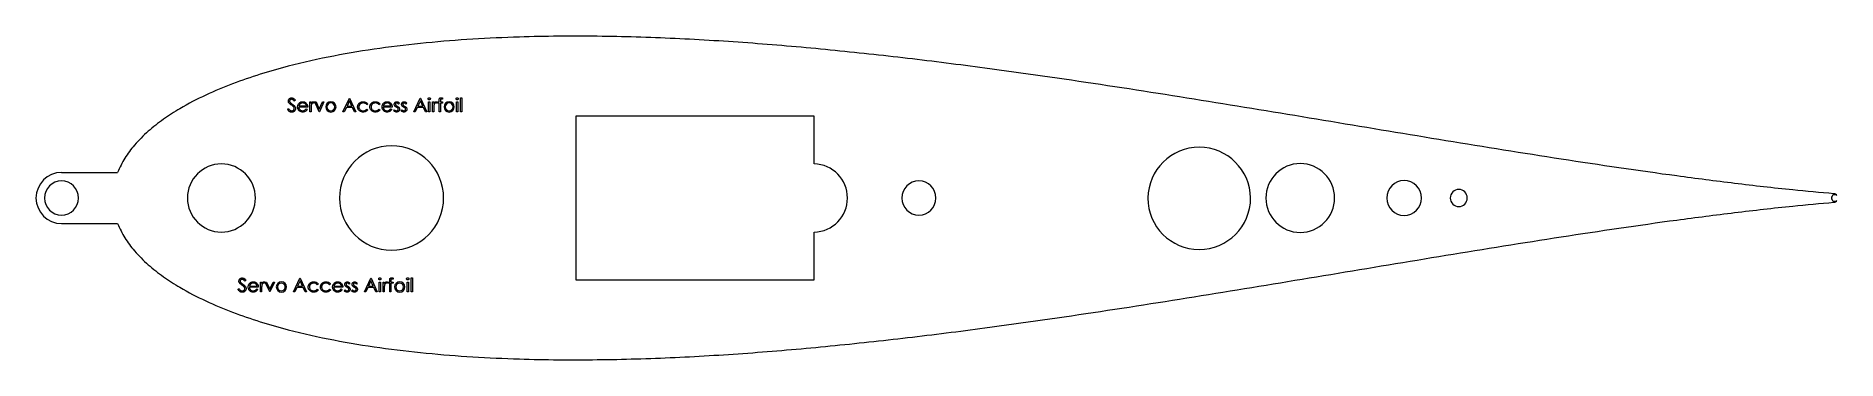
# Model space of a CAD drawing. Header units: inches. Extents: x 2.51 to 9.12, y 4.47 to 5.66.
import ezdxf

# ---------------------------------------------------------------- set-up
doc = ezdxf.new("R2010")
doc.units = ezdxf.units.IN
doc.header["$MEASUREMENT"] = 0

msp = doc.modelspace()

# ---------------------------------------------------------------- linework, layer by layer
at = {"color": 1, "linetype": 'Continuous', "lineweight": 0}
for p, q in [((5.3645, 5.3689), (4.4895, 5.3689)), ((4.4895, 5.3689), (4.4895, 5.0689)), ((5.3645, 5.1939), (5.3645, 5.3689)), ((2.5995, 5.1627), (2.8054, 5.1627)), ((4.4895, 5.0689), (4.4895, 4.7689)), ((2.5995, 4.9752), (2.8054, 4.9752)), ((5.3645, 4.7689), (5.3645, 4.9439)), ((4.4895, 4.7689), (5.3645, 4.7689))]:
    msp.add_line(p, q, dxfattribs=at)
at = {"color": 5, "linetype": 'Continuous', "lineweight": 0, "flags": 128}
for points in [[(3.4297, 5.3948), (3.4339, 5.3974), (3.4339, 5.3974), (3.4351, 5.3954), (3.4363, 5.3937), (3.4376, 5.3923), (3.439, 5.3911), (3.4404, 5.3902), (3.4418, 5.3896), (3.4433, 5.3892), (3.4449, 5.389), (3.4449, 5.389), (3.4462, 5.3891), (3.4474, 5.3893), (3.4487, 5.3897), (3.4499, 5.3902), (3.451, 5.3908), (3.4519, 5.3916), (3.4528, 5.3924), (3.4534, 5.3933), (3.454, 5.3943), (3.4544, 5.3954), (3.4546, 5.3964), (3.4547, 5.3975), (3.4547, 5.3975), (3.4545, 5.3987), (3.4542, 5.4), (3.4536, 5.4012), (3.4529, 5.4024), (3.4529, 5.4024), (3.4522, 5.4033), (3.4514, 5.4042), (3.4504, 5.4051), (3.4494, 5.4061), (3.4482, 5.4071), (3.4469, 5.4081), (3.4454, 5.4092), (3.4438, 5.4104), (3.4438, 5.4104), (3.4423, 5.4115), (3.4409, 5.4126), (3.4396, 5.4135), (3.4385, 5.4144), (3.4376, 5.4153), (3.4368, 5.416), (3.4361, 5.4166), (3.4357, 5.4172), (3.4357, 5.4172), (3.435, 5.4181), (3.4344, 5.419), (3.4339, 5.4199), (3.4336, 5.4209), (3.4332, 5.4218), (3.433, 5.4228), (3.4329, 5.4238), (3.4329, 5.4248), (3.4329, 5.4248), (3.433, 5.4264), (3.4333, 5.4279), (3.4337, 5.4293), (3.4344, 5.4307), (3.4353, 5.432), (3.4364, 5.4331), (3.4376, 5.4341), (3.4389, 5.4349), (3.4404, 5.4356), (3.4419, 5.4361), (3.4435, 5.4364), (3.4452, 5.4365), (3.4452, 5.4365), (3.4469, 5.4364), (3.4487, 5.436), (3.4503, 5.4354), (3.4519, 5.4347), (3.4527, 5.4342), (3.4535, 5.4336), (3.4543, 5.4329), (3.4551, 5.4321), (3.4559, 5.4312), (3.4568, 5.4302), (3.4576, 5.4292), (3.4585, 5.428), (3.4585, 5.428), (3.4544, 5.4249), (3.4544, 5.4249), (3.4537, 5.4259), (3.453, 5.4267), (3.4523, 5.4275), (3.4516, 5.4282), (3.451, 5.4288), (3.4504, 5.4293), (3.4498, 5.4297), (3.4493, 5.4301), (3.4482, 5.4306), (3.4471, 5.431), (3.4459, 5.4313), (3.4447, 5.4313), (3.4447, 5.4313), (3.4431, 5.4312), (3.4417, 5.4309), (3.4405, 5.4303), (3.4394, 5.4295), (3.4385, 5.4285), (3.4379, 5.4275), (3.4375, 5.4263), (3.4373, 5.425), (3.4373, 5.425), (3.4374, 5.4242), (3.4375, 5.4234), (3.4377, 5.4226), (3.438, 5.4219), (3.4385, 5.4211), (3.439, 5.4203), (3.4398, 5.4194), (3.4406, 5.4185), (3.4406, 5.4185), (3.441, 5.4183), (3.4414, 5.4179), (3.4421, 5.4174), (3.4428, 5.4168), (3.4437, 5.4162), (3.4448, 5.4154), (3.446, 5.4145), (3.4474, 5.4136), (3.4474, 5.4136), (3.449, 5.4124), (3.4505, 5.4112), (3.4518, 5.4101), (3.4531, 5.409), (3.4541, 5.408), (3.4551, 5.4069), (3.4559, 5.4059), (3.4566, 5.405), (3.4577, 5.4031), (3.4585, 5.4012), (3.459, 5.3993), (3.4591, 5.3974), (3.4591, 5.3974), (3.4591, 5.3961), (3.4589, 5.3948), (3.4586, 5.3935), (3.4581, 5.3923), (3.4575, 5.3912), (3.4568, 5.39), (3.456, 5.389), (3.455, 5.3879), (3.4539, 5.387), (3.4528, 5.3862), (3.4516, 5.3855), (3.4504, 5.3849), (3.4491, 5.3845), (3.4477, 5.3842), (3.4463, 5.384), (3.4449, 5.3839), (3.4449, 5.3839), (3.4437, 5.3839), (3.4426, 5.3841), (3.4415, 5.3843), (3.4405, 5.3845), (3.4395, 5.3849), (3.4385, 5.3853), (3.4375, 5.3858), (3.4365, 5.3864), (3.4356, 5.3871), (3.4347, 5.3879), (3.4338, 5.3888), (3.4329, 5.3898), (3.4321, 5.3909), (3.4313, 5.3921), (3.4305, 5.3934), (3.4297, 5.3948)], [(3.6579, 5.4352), (3.6809, 5.3852), (3.6809, 5.3852), (3.6761, 5.3852), (3.6761, 5.3852), (3.6687, 5.4012), (3.6687, 5.4012), (3.646, 5.4012), (3.646, 5.4012), (3.6384, 5.3852), (3.6384, 5.3852), (3.6335, 5.3852), (3.6335, 5.3852), (3.6572, 5.4352), (3.6572, 5.4352), (3.6579, 5.4352)], [(3.6575, 5.4254), (3.6484, 5.4063), (3.6484, 5.4063), (3.6663, 5.4063), (3.6663, 5.4063), (3.6575, 5.4254)], [(3.9181, 5.4352), (3.9412, 5.3852), (3.9412, 5.3852), (3.9363, 5.3852), (3.9363, 5.3852), (3.9289, 5.4012), (3.9289, 5.4012), (3.9063, 5.4012), (3.9063, 5.4012), (3.8987, 5.3852), (3.8987, 5.3852), (3.8938, 5.3852), (3.8938, 5.3852), (3.9175, 5.4352), (3.9175, 5.4352), (3.9181, 5.4352)], [(3.9177, 5.4254), (3.9087, 5.4063), (3.9087, 5.4063), (3.9266, 5.4063), (3.9266, 5.4063), (3.9177, 5.4254)], [(3.9505, 5.4371), (3.9513, 5.437), (3.9521, 5.4368), (3.9528, 5.4365), (3.9534, 5.436), (3.954, 5.4354), (3.9543, 5.4347), (3.9546, 5.434), (3.9547, 5.4332), (3.9547, 5.4332), (3.9546, 5.4325), (3.9543, 5.4318), (3.954, 5.4311), (3.9534, 5.4305), (3.9528, 5.4301), (3.9521, 5.4297), (3.9513, 5.4295), (3.9505, 5.4294), (3.9505, 5.4294), (3.9496, 5.4295), (3.9489, 5.4297), (3.9482, 5.4301), (3.9475, 5.4305), (3.947, 5.4311), (3.9466, 5.4318), (3.9464, 5.4325), (3.9463, 5.4332), (3.9463, 5.4332), (3.9464, 5.434), (3.9466, 5.4347), (3.947, 5.4354), (3.9475, 5.436), (3.9482, 5.4365), (3.9489, 5.4368), (3.9496, 5.437), (3.9505, 5.4371)], [(3.9995, 5.4362), (3.9995, 5.4315), (3.9995, 5.4315), (3.9982, 5.432), (3.9971, 5.4323), (3.996, 5.4325), (3.995, 5.4326), (3.995, 5.4326), (3.9943, 5.4326), (3.9937, 5.4325), (3.9931, 5.4323), (3.9926, 5.432), (3.9922, 5.4317), (3.9919, 5.4314), (3.9916, 5.4311), (3.9915, 5.4307), (3.9914, 5.4305), (3.9914, 5.4302), (3.9913, 5.4298), (3.9913, 5.4294), (3.9913, 5.4288), (3.9912, 5.4282), (3.9912, 5.4276), (3.9912, 5.4268), (3.9912, 5.4268), (3.9912, 5.4217), (3.9912, 5.4217), (3.9989, 5.4217), (3.9989, 5.4217), (3.9989, 5.4172), (3.9989, 5.4172), (3.9912, 5.4172), (3.9912, 5.4172), (3.9912, 5.3852), (3.9912, 5.3852), (3.9867, 5.3852), (3.9867, 5.3852), (3.9867, 5.4172), (3.9867, 5.4172), (3.9816, 5.4172), (3.9816, 5.4172), (3.9816, 5.4217), (3.9816, 5.4217), (3.9867, 5.4217), (3.9867, 5.4217), (3.9867, 5.4276), (3.9867, 5.4276), (3.9867, 5.4285), (3.9868, 5.4294), (3.9868, 5.4302), (3.9869, 5.431), (3.987, 5.4317), (3.9871, 5.4323), (3.9873, 5.4328), (3.9874, 5.4333), (3.9878, 5.4341), (3.9884, 5.4348), (3.9891, 5.4355), (3.9899, 5.4361), (3.9908, 5.4365), (3.9918, 5.4368), (3.9929, 5.437), (3.9941, 5.4371), (3.9941, 5.4371), (3.9953, 5.437), (3.9966, 5.4369), (3.998, 5.4366), (3.9995, 5.4362)], [(4.053, 5.4371), (4.0539, 5.437), (4.0546, 5.4368), (4.0553, 5.4365), (4.056, 5.436), (4.0565, 5.4354), (4.0569, 5.4347), (4.0571, 5.434), (4.0572, 5.4332), (4.0572, 5.4332), (4.0571, 5.4325), (4.0569, 5.4318), (4.0565, 5.4311), (4.056, 5.4305), (4.0553, 5.4301), (4.0546, 5.4297), (4.0539, 5.4295), (4.053, 5.4294), (4.053, 5.4294), (4.0522, 5.4295), (4.0515, 5.4297), (4.0507, 5.4301), (4.0501, 5.4305), (4.0496, 5.4311), (4.0492, 5.4318), (4.049, 5.4325), (4.0489, 5.4332), (4.0489, 5.4332), (4.049, 5.434), (4.0492, 5.4347), (4.0496, 5.4354), (4.0501, 5.436), (4.0507, 5.4365), (4.0515, 5.4368), (4.0522, 5.437), (4.053, 5.4371)], [(4.0656, 5.4365), (4.07, 5.4365), (4.07, 5.4365), (4.07, 5.3852), (4.07, 5.3852), (4.0656, 5.3852), (4.0656, 5.3852), (4.0656, 5.4365)], [(3.4981, 5.3967), (3.5021, 5.3946), (3.5021, 5.3946), (3.5011, 5.393), (3.5001, 5.3915), (3.4989, 5.3901), (3.4977, 5.3889), (3.4965, 5.3879), (3.4951, 5.3871), (3.4937, 5.3863), (3.4922, 5.3857), (3.4906, 5.3852), (3.4889, 5.3848), (3.4871, 5.3846), (3.4852, 5.3845), (3.4852, 5.3845), (3.4831, 5.3846), (3.4811, 5.3849), (3.4793, 5.3854), (3.4775, 5.386), (3.4759, 5.3868), (3.4744, 5.3878), (3.473, 5.389), (3.4717, 5.3903), (3.4706, 5.3918), (3.4696, 5.3933), (3.4687, 5.3948), (3.4681, 5.3965), (3.4675, 5.3981), (3.4671, 5.3998), (3.4669, 5.4016), (3.4668, 5.4034), (3.4668, 5.4034), (3.4669, 5.405), (3.4671, 5.4067), (3.4674, 5.4083), (3.4679, 5.4098), (3.4685, 5.4113), (3.4692, 5.4128), (3.4701, 5.4142), (3.471, 5.4156), (3.471, 5.4156), (3.4724, 5.4171), (3.4739, 5.4185), (3.4755, 5.4197), (3.4773, 5.4207), (3.4791, 5.4214), (3.4811, 5.4219), (3.4831, 5.4223), (3.4853, 5.4224), (3.4853, 5.4224), (3.4876, 5.4223), (3.4897, 5.4219), (3.4917, 5.4214), (3.4936, 5.4206), (3.4954, 5.4196), (3.4971, 5.4183), (3.4986, 5.4169), (3.5, 5.4152), (3.5, 5.4152), (3.501, 5.4139), (3.5017, 5.4125), (3.5024, 5.411), (3.503, 5.4095), (3.5034, 5.4078), (3.5037, 5.4061), (3.5039, 5.4044), (3.504, 5.4025), (3.504, 5.4025), (3.4713, 5.4025), (3.4713, 5.4025), (3.4714, 5.401), (3.4716, 5.3997), (3.4719, 5.3984), (3.4724, 5.3971), (3.4729, 5.3959), (3.4736, 5.3948), (3.4744, 5.3938), (3.4752, 5.3928), (3.4762, 5.3919), (3.4773, 5.3912), (3.4784, 5.3905), (3.4795, 5.39), (3.4807, 5.3896), (3.482, 5.3893), (3.4833, 5.3891), (3.4847, 5.389), (3.4847, 5.389), (3.486, 5.3891), (3.4873, 5.3892), (3.4886, 5.3895), (3.4899, 5.3899), (3.4911, 5.3903), (3.4923, 5.3909), (3.4933, 5.3915), (3.4942, 5.3922), (3.4951, 5.393), (3.4961, 5.394), (3.4971, 5.3952), (3.4981, 5.3967)], [(3.4995, 5.407), (3.499, 5.4088), (3.4983, 5.4103), (3.4976, 5.4117), (3.4967, 5.4129), (3.4957, 5.414), (3.4946, 5.4149), (3.4933, 5.4158), (3.4919, 5.4165), (3.4904, 5.4171), (3.4888, 5.4175), (3.4872, 5.4178), (3.4856, 5.4179), (3.4856, 5.4179), (3.4842, 5.4178), (3.4829, 5.4177), (3.4817, 5.4174), (3.4805, 5.417), (3.4793, 5.4165), (3.4782, 5.416), (3.4771, 5.4153), (3.4761, 5.4145), (3.4761, 5.4145), (3.4754, 5.4138), (3.4748, 5.413), (3.4742, 5.4122), (3.4736, 5.4113), (3.4731, 5.4104), (3.4726, 5.4093), (3.4722, 5.4082), (3.4718, 5.407), (3.4718, 5.407), (3.4995, 5.407)], [(3.5117, 5.4217), (3.5162, 5.4217), (3.5162, 5.4217), (3.5162, 5.4163), (3.5162, 5.4163), (3.5172, 5.4178), (3.5183, 5.4191), (3.5193, 5.4201), (3.5204, 5.4209), (3.5216, 5.4216), (3.5227, 5.422), (3.5239, 5.4223), (3.5251, 5.4224), (3.5251, 5.4224), (3.526, 5.4223), (3.527, 5.4221), (3.528, 5.4217), (3.529, 5.4211), (3.529, 5.4211), (3.5265, 5.4172), (3.5265, 5.4172), (3.5259, 5.4175), (3.5253, 5.4177), (3.5247, 5.4178), (3.5243, 5.4179), (3.5243, 5.4179), (3.5232, 5.4178), (3.5221, 5.4174), (3.5211, 5.4168), (3.5201, 5.416), (3.5196, 5.4154), (3.5191, 5.4149), (3.5187, 5.4142), (3.5183, 5.4135), (3.5179, 5.4127), (3.5176, 5.4119), (3.5173, 5.411), (3.517, 5.41), (3.517, 5.41), (3.5168, 5.4091), (3.5166, 5.4081), (3.5165, 5.4068), (3.5164, 5.4053), (3.5163, 5.4037), (3.5162, 5.4018), (3.5162, 5.3997), (3.5162, 5.3975), (3.5162, 5.3975), (3.5162, 5.3852), (3.5162, 5.3852), (3.5117, 5.3852), (3.5117, 5.3852), (3.5117, 5.4217)], [(3.5297, 5.4217), (3.5345, 5.4217), (3.5345, 5.4217), (3.5466, 5.3951), (3.5466, 5.3951), (3.5588, 5.4217), (3.5588, 5.4217), (3.5636, 5.4217), (3.5636, 5.4217), (3.547, 5.3852), (3.547, 5.3852), (3.5463, 5.3852), (3.5463, 5.3852), (3.5297, 5.4217)], [(3.7245, 5.4138), (3.7208, 5.4115), (3.7208, 5.4115), (3.7195, 5.413), (3.7181, 5.4143), (3.7166, 5.4154), (3.715, 5.4163), (3.7133, 5.417), (3.7115, 5.4175), (3.7095, 5.4178), (3.7075, 5.4179), (3.7075, 5.4179), (3.7058, 5.4178), (3.7042, 5.4176), (3.7027, 5.4173), (3.7013, 5.4168), (3.6999, 5.4162), (3.6987, 5.4155), (3.6974, 5.4147), (3.6963, 5.4137), (3.6952, 5.4126), (3.6943, 5.4115), (3.6936, 5.4103), (3.6929, 5.4091), (3.6925, 5.4078), (3.6921, 5.4064), (3.6919, 5.405), (3.6918, 5.4036), (3.6918, 5.4036), (3.692, 5.4016), (3.6923, 5.3998), (3.693, 5.398), (3.6939, 5.3962), (3.695, 5.3946), (3.6963, 5.3932), (3.6978, 5.392), (3.6995, 5.3909), (3.7013, 5.3901), (3.7033, 5.3895), (3.7053, 5.3892), (3.7075, 5.389), (3.7075, 5.389), (3.7095, 5.3891), (3.7114, 5.3894), (3.7132, 5.3899), (3.7149, 5.3906), (3.7165, 5.3915), (3.718, 5.3926), (3.7194, 5.3939), (3.7208, 5.3954), (3.7208, 5.3954), (3.7245, 5.393), (3.7245, 5.393), (3.7238, 5.392), (3.7231, 5.3911), (3.7223, 5.3902), (3.7214, 5.3894), (3.7205, 5.3887), (3.7196, 5.388), (3.7186, 5.3873), (3.7175, 5.3868), (3.7164, 5.3862), (3.7152, 5.3858), (3.714, 5.3854), (3.7128, 5.3851), (3.7115, 5.3849), (3.7102, 5.3847), (3.7088, 5.3846), (3.7074, 5.3845), (3.7074, 5.3845), (3.7053, 5.3846), (3.7033, 5.3849), (3.7013, 5.3853), (3.6995, 5.3859), (3.6978, 5.3867), (3.6961, 5.3876), (3.6945, 5.3887), (3.6931, 5.39), (3.6917, 5.3914), (3.6906, 5.3928), (3.6896, 5.3944), (3.6888, 5.396), (3.6881, 5.3977), (3.6877, 5.3994), (3.6874, 5.4012), (3.6873, 5.4032), (3.6873, 5.4032), (3.6874, 5.4044), (3.6875, 5.4057), (3.6877, 5.407), (3.688, 5.4082), (3.6884, 5.4094), (3.6888, 5.4106), (3.6894, 5.4117), (3.69, 5.4129), (3.6907, 5.4139), (3.6915, 5.415), (3.6923, 5.4159), (3.6932, 5.4168), (3.6941, 5.4177), (3.6951, 5.4185), (3.6962, 5.4192), (3.6974, 5.4198), (3.6985, 5.4204), (3.6998, 5.421), (3.701, 5.4214), (3.7023, 5.4217), (3.7036, 5.422), (3.705, 5.4222), (3.7064, 5.4223), (3.7078, 5.4224), (3.7078, 5.4224), (3.7096, 5.4223), (3.7114, 5.4221), (3.7131, 5.4217), (3.7148, 5.4213), (3.7164, 5.4207), (3.7179, 5.42), (3.7193, 5.4192), (3.7205, 5.4183), (3.7217, 5.4174), (3.7227, 5.4163), (3.7237, 5.4151), (3.7245, 5.4138)], [(3.7694, 5.4138), (3.7656, 5.4115), (3.7656, 5.4115), (3.7644, 5.413), (3.763, 5.4143), (3.7615, 5.4154), (3.7599, 5.4163), (3.7582, 5.417), (3.7563, 5.4175), (3.7544, 5.4178), (3.7523, 5.4179), (3.7523, 5.4179), (3.7507, 5.4178), (3.7491, 5.4176), (3.7476, 5.4173), (3.7462, 5.4168), (3.7448, 5.4162), (3.7435, 5.4155), (3.7423, 5.4147), (3.7412, 5.4137), (3.7401, 5.4126), (3.7392, 5.4115), (3.7384, 5.4103), (3.7378, 5.4091), (3.7373, 5.4078), (3.737, 5.4064), (3.7368, 5.405), (3.7367, 5.4036), (3.7367, 5.4036), (3.7368, 5.4016), (3.7372, 5.3998), (3.7379, 5.398), (3.7387, 5.3962), (3.7399, 5.3946), (3.7412, 5.3932), (3.7427, 5.392), (3.7444, 5.3909), (3.7462, 5.3901), (3.7482, 5.3895), (3.7502, 5.3892), (3.7524, 5.389), (3.7524, 5.389), (3.7544, 5.3891), (3.7562, 5.3894), (3.758, 5.3899), (3.7598, 5.3906), (3.7614, 5.3915), (3.7629, 5.3926), (3.7643, 5.3939), (3.7656, 5.3954), (3.7656, 5.3954), (3.7694, 5.393), (3.7694, 5.393), (3.7687, 5.392), (3.768, 5.3911), (3.7672, 5.3902), (3.7663, 5.3894), (3.7654, 5.3887), (3.7644, 5.388), (3.7634, 5.3873), (3.7624, 5.3868), (3.7612, 5.3862), (3.7601, 5.3858), (3.7589, 5.3854), (3.7576, 5.3851), (3.7564, 5.3849), (3.755, 5.3847), (3.7537, 5.3846), (3.7523, 5.3845), (3.7523, 5.3845), (3.7502, 5.3846), (3.7482, 5.3849), (3.7462, 5.3853), (3.7444, 5.3859), (3.7426, 5.3867), (3.741, 5.3876), (3.7394, 5.3887), (3.7379, 5.39), (3.7366, 5.3914), (3.7354, 5.3928), (3.7345, 5.3944), (3.7336, 5.396), (3.733, 5.3977), (3.7326, 5.3994), (3.7323, 5.4012), (3.7322, 5.4032), (3.7322, 5.4032), (3.7323, 5.4044), (3.7324, 5.4057), (3.7326, 5.407), (3.7329, 5.4082), (3.7333, 5.4094), (3.7337, 5.4106), (3.7343, 5.4117), (3.7349, 5.4129), (3.7356, 5.4139), (3.7363, 5.415), (3.7372, 5.4159), (3.7381, 5.4168), (3.739, 5.4177), (3.74, 5.4185), (3.7411, 5.4192), (3.7422, 5.4198), (3.7434, 5.4204), (3.7446, 5.421), (3.7459, 5.4214), (3.7472, 5.4217), (3.7485, 5.422), (3.7498, 5.4222), (3.7512, 5.4223), (3.7527, 5.4224), (3.7527, 5.4224), (3.7545, 5.4223), (3.7562, 5.4221), (3.758, 5.4217), (3.7597, 5.4213), (3.7613, 5.4207), (3.7628, 5.42), (3.7642, 5.4192), (3.7654, 5.4183), (3.7665, 5.4174), (3.7676, 5.4163), (3.7685, 5.4151), (3.7694, 5.4138)], [(3.8084, 5.3967), (3.8123, 5.3946), (3.8123, 5.3946), (3.8114, 5.393), (3.8103, 5.3915), (3.8092, 5.3901), (3.808, 5.3889), (3.8067, 5.3879), (3.8054, 5.3871), (3.8039, 5.3863), (3.8024, 5.3857), (3.8008, 5.3852), (3.7992, 5.3848), (3.7974, 5.3846), (3.7955, 5.3845), (3.7955, 5.3845), (3.7934, 5.3846), (3.7914, 5.3849), (3.7895, 5.3854), (3.7878, 5.386), (3.7861, 5.3868), (3.7846, 5.3878), (3.7832, 5.389), (3.782, 5.3903), (3.7808, 5.3918), (3.7798, 5.3933), (3.779, 5.3948), (3.7783, 5.3965), (3.7778, 5.3981), (3.7774, 5.3998), (3.7772, 5.4016), (3.7771, 5.4034), (3.7771, 5.4034), (3.7772, 5.405), (3.7773, 5.4067), (3.7777, 5.4083), (3.7781, 5.4098), (3.7787, 5.4113), (3.7795, 5.4128), (3.7803, 5.4142), (3.7813, 5.4156), (3.7813, 5.4156), (3.7827, 5.4171), (3.7842, 5.4185), (3.7858, 5.4197), (3.7875, 5.4207), (3.7894, 5.4214), (3.7913, 5.4219), (3.7934, 5.4223), (3.7956, 5.4224), (3.7956, 5.4224), (3.7978, 5.4223), (3.8, 5.4219), (3.802, 5.4214), (3.8039, 5.4206), (3.8056, 5.4196), (3.8073, 5.4183), (3.8089, 5.4169), (3.8103, 5.4152), (3.8103, 5.4152), (3.8112, 5.4139), (3.812, 5.4125), (3.8127, 5.411), (3.8132, 5.4095), (3.8137, 5.4078), (3.814, 5.4061), (3.8142, 5.4044), (3.8143, 5.4025), (3.8143, 5.4025), (3.7816, 5.4025), (3.7816, 5.4025), (3.7817, 5.401), (3.7819, 5.3997), (3.7822, 5.3984), (3.7826, 5.3971), (3.7832, 5.3959), (3.7838, 5.3948), (3.7846, 5.3938), (3.7855, 5.3928), (3.7865, 5.3919), (3.7875, 5.3912), (3.7886, 5.3905), (3.7898, 5.39), (3.791, 5.3896), (3.7922, 5.3893), (3.7935, 5.3891), (3.7949, 5.389), (3.7949, 5.389), (3.7962, 5.3891), (3.7976, 5.3892), (3.7989, 5.3895), (3.8001, 5.3899), (3.8014, 5.3903), (3.8025, 5.3909), (3.8035, 5.3915), (3.8045, 5.3922), (3.8054, 5.393), (3.8063, 5.394), (3.8073, 5.3952), (3.8084, 5.3967)], [(3.8098, 5.407), (3.8093, 5.4088), (3.8086, 5.4103), (3.8078, 5.4117), (3.807, 5.4129), (3.806, 5.414), (3.8049, 5.4149), (3.8036, 5.4158), (3.8021, 5.4165), (3.8006, 5.4171), (3.7991, 5.4175), (3.7975, 5.4178), (3.7958, 5.4179), (3.7958, 5.4179), (3.7945, 5.4178), (3.7932, 5.4177), (3.7919, 5.4174), (3.7907, 5.417), (3.7896, 5.4165), (3.7885, 5.416), (3.7874, 5.4153), (3.7864, 5.4145), (3.7864, 5.4145), (3.7857, 5.4138), (3.785, 5.413), (3.7844, 5.4122), (3.7839, 5.4113), (3.7833, 5.4104), (3.7829, 5.4093), (3.7824, 5.4082), (3.782, 5.407), (3.782, 5.407), (3.8098, 5.407)], [(3.8406, 5.4172), (3.8375, 5.414), (3.8375, 5.414), (3.8367, 5.4149), (3.8359, 5.4157), (3.8351, 5.4164), (3.8343, 5.4169), (3.8335, 5.4173), (3.8327, 5.4176), (3.832, 5.4178), (3.8312, 5.4179), (3.8312, 5.4179), (3.8303, 5.4178), (3.8294, 5.4175), (3.8286, 5.417), (3.8278, 5.4164), (3.8272, 5.4156), (3.8268, 5.4148), (3.8265, 5.4139), (3.8264, 5.413), (3.8264, 5.413), (3.8265, 5.4121), (3.8268, 5.4113), (3.8271, 5.4104), (3.8277, 5.4096), (3.8277, 5.4096), (3.828, 5.4092), (3.8285, 5.4088), (3.829, 5.4084), (3.8296, 5.4079), (3.8303, 5.4074), (3.8311, 5.4069), (3.832, 5.4064), (3.8329, 5.4059), (3.8329, 5.4059), (3.8341, 5.4052), (3.8351, 5.4046), (3.8361, 5.4039), (3.837, 5.4033), (3.8377, 5.4026), (3.8384, 5.402), (3.839, 5.4014), (3.8395, 5.4007), (3.8395, 5.4007), (3.8402, 5.3995), (3.8408, 5.3981), (3.8411, 5.3966), (3.8412, 5.3951), (3.8412, 5.3951), (3.8411, 5.394), (3.841, 5.393), (3.8408, 5.392), (3.8404, 5.391), (3.84, 5.3901), (3.8395, 5.3892), (3.8388, 5.3884), (3.8381, 5.3876), (3.8373, 5.3869), (3.8365, 5.3863), (3.8356, 5.3857), (3.8347, 5.3853), (3.8337, 5.385), (3.8327, 5.3847), (3.8316, 5.3846), (3.8305, 5.3845), (3.8305, 5.3845), (3.829, 5.3846), (3.8275, 5.3849), (3.8261, 5.3853), (3.8246, 5.3859), (3.8233, 5.3866), (3.8221, 5.3874), (3.821, 5.3884), (3.82, 5.3895), (3.82, 5.3895), (3.823, 5.3929), (3.823, 5.3929), (3.8239, 5.392), (3.8247, 5.3912), (3.8256, 5.3905), (3.8265, 5.39), (3.8274, 5.3896), (3.8284, 5.3893), (3.8293, 5.3891), (3.8303, 5.389), (3.8303, 5.389), (3.8315, 5.3891), (3.8327, 5.3895), (3.8338, 5.39), (3.8348, 5.3908), (3.8356, 5.3917), (3.8362, 5.3927), (3.8366, 5.3938), (3.8367, 5.3949), (3.8367, 5.3949), (3.8366, 5.3959), (3.8364, 5.3968), (3.836, 5.3976), (3.8355, 5.3984), (3.8355, 5.3984), (3.8351, 5.3988), (3.8347, 5.3992), (3.8341, 5.3996), (3.8335, 5.4001), (3.8327, 5.4006), (3.8319, 5.4011), (3.831, 5.4016), (3.8299, 5.4022), (3.8299, 5.4022), (3.8288, 5.4028), (3.8278, 5.4034), (3.8269, 5.4041), (3.826, 5.4047), (3.8253, 5.4053), (3.8247, 5.4059), (3.8241, 5.4065), (3.8236, 5.4071), (3.8236, 5.4071), (3.8229, 5.4084), (3.8224, 5.4098), (3.8221, 5.4112), (3.822, 5.4128), (3.822, 5.4128), (3.822, 5.4138), (3.8221, 5.4148), (3.8223, 5.4157), (3.8226, 5.4166), (3.823, 5.4174), (3.8234, 5.4182), (3.824, 5.4189), (3.8246, 5.4196), (3.8253, 5.4203), (3.826, 5.4208), (3.8267, 5.4213), (3.8275, 5.4217), (3.8284, 5.422), (3.8293, 5.4222), (3.8302, 5.4223), (3.8312, 5.4224), (3.8312, 5.4224), (3.8324, 5.4223), (3.8335, 5.422), (3.8347, 5.4216), (3.8359, 5.4211), (3.837, 5.4203), (3.8382, 5.4194), (3.8394, 5.4184), (3.8406, 5.4172)], [(3.8675, 5.4172), (3.8644, 5.414), (3.8644, 5.414), (3.8636, 5.4149), (3.8628, 5.4157), (3.862, 5.4164), (3.8612, 5.4169), (3.8605, 5.4173), (3.8597, 5.4176), (3.8589, 5.4178), (3.8581, 5.4179), (3.8581, 5.4179), (3.8572, 5.4178), (3.8563, 5.4175), (3.8555, 5.417), (3.8548, 5.4164), (3.8542, 5.4156), (3.8537, 5.4148), (3.8535, 5.4139), (3.8534, 5.413), (3.8534, 5.413), (3.8535, 5.4121), (3.8537, 5.4113), (3.8541, 5.4104), (3.8546, 5.4096), (3.8546, 5.4096), (3.855, 5.4092), (3.8554, 5.4088), (3.8559, 5.4084), (3.8565, 5.4079), (3.8572, 5.4074), (3.858, 5.4069), (3.8589, 5.4064), (3.8598, 5.4059), (3.8598, 5.4059), (3.861, 5.4052), (3.8621, 5.4046), (3.863, 5.4039), (3.8639, 5.4033), (3.8647, 5.4026), (3.8654, 5.402), (3.8659, 5.4014), (3.8664, 5.4007), (3.8664, 5.4007), (3.8672, 5.3995), (3.8677, 5.3981), (3.868, 5.3966), (3.8681, 5.3951), (3.8681, 5.3951), (3.8681, 5.394), (3.8679, 5.393), (3.8677, 5.392), (3.8674, 5.391), (3.8669, 5.3901), (3.8664, 5.3892), (3.8658, 5.3884), (3.865, 5.3876), (3.8643, 5.3869), (3.8634, 5.3863), (3.8625, 5.3857), (3.8616, 5.3853), (3.8606, 5.385), (3.8596, 5.3847), (3.8585, 5.3846), (3.8574, 5.3845), (3.8574, 5.3845), (3.8559, 5.3846), (3.8544, 5.3849), (3.853, 5.3853), (3.8516, 5.3859), (3.8502, 5.3866), (3.849, 5.3874), (3.8479, 5.3884), (3.847, 5.3895), (3.847, 5.3895), (3.8499, 5.3929), (3.8499, 5.3929), (3.8508, 5.392), (3.8517, 5.3912), (3.8526, 5.3905), (3.8535, 5.39), (3.8544, 5.3896), (3.8553, 5.3893), (3.8562, 5.3891), (3.8572, 5.389), (3.8572, 5.389), (3.8585, 5.3891), (3.8597, 5.3895), (3.8608, 5.39), (3.8617, 5.3908), (3.8626, 5.3917), (3.8632, 5.3927), (3.8635, 5.3938), (3.8636, 5.3949), (3.8636, 5.3949), (3.8635, 5.3959), (3.8633, 5.3968), (3.8629, 5.3976), (3.8624, 5.3984), (3.8624, 5.3984), (3.862, 5.3988), (3.8616, 5.3992), (3.861, 5.3996), (3.8604, 5.4001), (3.8597, 5.4006), (3.8588, 5.4011), (3.8579, 5.4016), (3.8569, 5.4022), (3.8569, 5.4022), (3.8557, 5.4028), (3.8547, 5.4034), (3.8538, 5.4041), (3.853, 5.4047), (3.8522, 5.4053), (3.8516, 5.4059), (3.851, 5.4065), (3.8506, 5.4071), (3.8506, 5.4071), (3.8498, 5.4084), (3.8493, 5.4098), (3.849, 5.4112), (3.8489, 5.4128), (3.8489, 5.4128), (3.8489, 5.4138), (3.849, 5.4148), (3.8493, 5.4157), (3.8495, 5.4166), (3.8499, 5.4174), (3.8504, 5.4182), (3.8509, 5.4189), (3.8515, 5.4196), (3.8522, 5.4203), (3.8529, 5.4208), (3.8537, 5.4213), (3.8545, 5.4217), (3.8553, 5.422), (3.8562, 5.4222), (3.8571, 5.4223), (3.8581, 5.4224), (3.8581, 5.4224), (3.8593, 5.4223), (3.8604, 5.422), (3.8616, 5.4216), (3.8628, 5.4211), (3.8639, 5.4203), (3.8651, 5.4194), (3.8663, 5.4184), (3.8675, 5.4172)], [(3.9482, 5.4217), (3.9527, 5.4217), (3.9527, 5.4217), (3.9527, 5.3852), (3.9527, 5.3852), (3.9482, 5.3852), (3.9482, 5.3852), (3.9482, 5.4217)], [(3.9623, 5.4217), (3.9668, 5.4217), (3.9668, 5.4217), (3.9668, 5.4163), (3.9668, 5.4163), (3.9679, 5.4178), (3.9689, 5.4191), (3.97, 5.4201), (3.9711, 5.4209), (3.9722, 5.4216), (3.9734, 5.422), (3.9745, 5.4223), (3.9757, 5.4224), (3.9757, 5.4224), (3.9767, 5.4223), (3.9776, 5.4221), (3.9786, 5.4217), (3.9797, 5.4211), (3.9797, 5.4211), (3.9772, 5.4172), (3.9772, 5.4172), (3.9765, 5.4175), (3.9759, 5.4177), (3.9754, 5.4178), (3.9749, 5.4179), (3.9749, 5.4179), (3.9738, 5.4178), (3.9728, 5.4174), (3.9717, 5.4168), (3.9707, 5.416), (3.9702, 5.4154), (3.9698, 5.4149), (3.9693, 5.4142), (3.9689, 5.4135), (3.9686, 5.4127), (3.9682, 5.4119), (3.9679, 5.411), (3.9676, 5.41), (3.9676, 5.41), (3.9674, 5.4091), (3.9673, 5.4081), (3.9671, 5.4068), (3.967, 5.4053), (3.9669, 5.4037), (3.9669, 5.4018), (3.9668, 5.3997), (3.9668, 5.3975), (3.9668, 5.3975), (3.9668, 5.3852), (3.9668, 5.3852), (3.9623, 5.3852), (3.9623, 5.3852), (3.9623, 5.4217)], [(4.0508, 5.4217), (4.0553, 5.4217), (4.0553, 5.4217), (4.0553, 5.3852), (4.0553, 5.3852), (4.0508, 5.3852), (4.0508, 5.3852), (4.0508, 5.4217)], [(3.248, 4.7336), (3.2523, 4.7362), (3.2523, 4.7362), (3.2535, 4.7342), (3.2547, 4.7325), (3.256, 4.7311), (3.2574, 4.7299), (3.2588, 4.729), (3.2602, 4.7283), (3.2617, 4.7279), (3.2632, 4.7278), (3.2632, 4.7278), (3.2645, 4.7279), (3.2658, 4.7281), (3.2671, 4.7285), (3.2682, 4.729), (3.2693, 4.7296), (3.2703, 4.7304), (3.2711, 4.7312), (3.2718, 4.7321), (3.2723, 4.7331), (3.2727, 4.7341), (3.273, 4.7352), (3.273, 4.7363), (3.273, 4.7363), (3.2729, 4.7375), (3.2726, 4.7388), (3.272, 4.74), (3.2712, 4.7412), (3.2712, 4.7412), (3.2706, 4.7421), (3.2698, 4.7429), (3.2688, 4.7439), (3.2678, 4.7449), (3.2666, 4.7459), (3.2652, 4.7469), (3.2638, 4.748), (3.2622, 4.7492), (3.2622, 4.7492), (3.2607, 4.7503), (3.2592, 4.7514), (3.258, 4.7523), (3.2569, 4.7532), (3.2559, 4.754), (3.2551, 4.7548), (3.2545, 4.7554), (3.254, 4.756), (3.254, 4.756), (3.2534, 4.7569), (3.2528, 4.7578), (3.2523, 4.7587), (3.2519, 4.7596), (3.2516, 4.7606), (3.2514, 4.7616), (3.2513, 4.7626), (3.2512, 4.7636), (3.2512, 4.7636), (3.2513, 4.7652), (3.2516, 4.7667), (3.2521, 4.7681), (3.2528, 4.7695), (3.2537, 4.7708), (3.2547, 4.7719), (3.2559, 4.7729), (3.2573, 4.7737), (3.2588, 4.7744), (3.2603, 4.7749), (3.2619, 4.7752), (3.2636, 4.7753), (3.2636, 4.7753), (3.2653, 4.7751), (3.267, 4.7748), (3.2687, 4.7742), (3.2703, 4.7734), (3.2711, 4.7729), (3.2718, 4.7723), (3.2727, 4.7717), (3.2735, 4.7709), (3.2743, 4.77), (3.2752, 4.769), (3.276, 4.768), (3.2769, 4.7668), (3.2769, 4.7668), (3.2728, 4.7637), (3.2728, 4.7637), (3.2721, 4.7647), (3.2714, 4.7655), (3.2707, 4.7663), (3.27, 4.767), (3.2694, 4.7676), (3.2688, 4.7681), (3.2682, 4.7685), (3.2677, 4.7689), (3.2666, 4.7694), (3.2655, 4.7698), (3.2643, 4.77), (3.2631, 4.7701), (3.2631, 4.7701), (3.2615, 4.77), (3.2601, 4.7697), (3.2589, 4.7691), (3.2578, 4.7683), (3.2569, 4.7673), (3.2562, 4.7663), (3.2559, 4.7651), (3.2557, 4.7638), (3.2557, 4.7638), (3.2558, 4.763), (3.2559, 4.7622), (3.2561, 4.7614), (3.2564, 4.7607), (3.2569, 4.7599), (3.2574, 4.7591), (3.2581, 4.7582), (3.259, 4.7573), (3.259, 4.7573), (3.2593, 4.757), (3.2598, 4.7567), (3.2604, 4.7562), (3.2612, 4.7556), (3.2621, 4.7549), (3.2632, 4.7542), (3.2644, 4.7533), (3.2657, 4.7524), (3.2657, 4.7524), (3.2674, 4.7512), (3.2689, 4.75), (3.2702, 4.7489), (3.2714, 4.7478), (3.2725, 4.7467), (3.2735, 4.7457), (3.2743, 4.7447), (3.275, 4.7438), (3.2761, 4.7419), (3.2769, 4.74), (3.2774, 4.7381), (3.2775, 4.7362), (3.2775, 4.7362), (3.2775, 4.7349), (3.2773, 4.7336), (3.2769, 4.7323), (3.2765, 4.7311), (3.2759, 4.7299), (3.2752, 4.7288), (3.2743, 4.7277), (3.2734, 4.7267), (3.2723, 4.7258), (3.2712, 4.725), (3.27, 4.7243), (3.2687, 4.7237), (3.2675, 4.7233), (3.2661, 4.7229), (3.2647, 4.7227), (3.2632, 4.7227), (3.2632, 4.7227), (3.2621, 4.7227), (3.261, 4.7228), (3.2599, 4.723), (3.2589, 4.7233), (3.2578, 4.7237), (3.2568, 4.7241), (3.2559, 4.7246), (3.2549, 4.7252), (3.254, 4.7259), (3.2531, 4.7267), (3.2522, 4.7276), (3.2513, 4.7286), (3.2505, 4.7297), (3.2496, 4.7309), (3.2488, 4.7322), (3.248, 4.7336)], [(3.4762, 4.774), (3.4993, 4.724), (3.4993, 4.724), (3.4944, 4.724), (3.4944, 4.724), (3.487, 4.74), (3.487, 4.74), (3.4644, 4.74), (3.4644, 4.74), (3.4568, 4.724), (3.4568, 4.724), (3.4519, 4.724), (3.4519, 4.724), (3.4756, 4.774), (3.4756, 4.774), (3.4762, 4.774)], [(3.4759, 4.7642), (3.4668, 4.7451), (3.4668, 4.7451), (3.4847, 4.7451), (3.4847, 4.7451), (3.4759, 4.7642)], [(3.7365, 4.774), (3.7596, 4.724), (3.7596, 4.724), (3.7547, 4.724), (3.7547, 4.724), (3.7473, 4.74), (3.7473, 4.74), (3.7246, 4.74), (3.7246, 4.74), (3.717, 4.724), (3.717, 4.724), (3.7121, 4.724), (3.7121, 4.724), (3.7359, 4.774), (3.7359, 4.774), (3.7365, 4.774)], [(3.7361, 4.7642), (3.7271, 4.7451), (3.7271, 4.7451), (3.7449, 4.7451), (3.7449, 4.7451), (3.7361, 4.7642)], [(3.7688, 4.7759), (3.7697, 4.7758), (3.7704, 4.7756), (3.7712, 4.7753), (3.7718, 4.7748), (3.7723, 4.7742), (3.7727, 4.7735), (3.773, 4.7728), (3.773, 4.772), (3.773, 4.772), (3.773, 4.7713), (3.7727, 4.7706), (3.7723, 4.7699), (3.7718, 4.7693), (3.7712, 4.7688), (3.7704, 4.7685), (3.7697, 4.7683), (3.7688, 4.7682), (3.7688, 4.7682), (3.768, 4.7683), (3.7673, 4.7685), (3.7666, 4.7688), (3.7659, 4.7693), (3.7654, 4.7699), (3.765, 4.7706), (3.7648, 4.7713), (3.7647, 4.772), (3.7647, 4.772), (3.7648, 4.7728), (3.765, 4.7735), (3.7654, 4.7742), (3.7659, 4.7748), (3.7666, 4.7753), (3.7673, 4.7756), (3.768, 4.7758), (3.7688, 4.7759)], [(3.8179, 4.775), (3.8179, 4.7703), (3.8179, 4.7703), (3.8166, 4.7708), (3.8154, 4.7711), (3.8143, 4.7713), (3.8134, 4.7714), (3.8134, 4.7714), (3.8127, 4.7714), (3.8121, 4.7713), (3.8115, 4.7711), (3.811, 4.7708), (3.8106, 4.7705), (3.8103, 4.7702), (3.81, 4.7699), (3.8098, 4.7695), (3.8098, 4.7693), (3.8097, 4.769), (3.8097, 4.7686), (3.8097, 4.7682), (3.8096, 4.7676), (3.8096, 4.767), (3.8096, 4.7663), (3.8096, 4.7656), (3.8096, 4.7656), (3.8096, 4.7605), (3.8096, 4.7605), (3.8173, 4.7605), (3.8173, 4.7605), (3.8173, 4.756), (3.8173, 4.756), (3.8096, 4.756), (3.8096, 4.756), (3.8096, 4.724), (3.8096, 4.724), (3.8051, 4.724), (3.8051, 4.724), (3.8051, 4.756), (3.8051, 4.756), (3.8, 4.756), (3.8, 4.756), (3.8, 4.7605), (3.8, 4.7605), (3.8051, 4.7605), (3.8051, 4.7605), (3.8051, 4.7663), (3.8051, 4.7663), (3.8051, 4.7673), (3.8051, 4.7682), (3.8052, 4.769), (3.8053, 4.7698), (3.8054, 4.7705), (3.8055, 4.7711), (3.8056, 4.7716), (3.8058, 4.7721), (3.8062, 4.7729), (3.8068, 4.7736), (3.8074, 4.7743), (3.8082, 4.7748), (3.8092, 4.7753), (3.8102, 4.7756), (3.8113, 4.7758), (3.8124, 4.7759), (3.8124, 4.7759), (3.8136, 4.7758), (3.8149, 4.7757), (3.8164, 4.7754), (3.8179, 4.775)], [(3.8714, 4.7759), (3.8722, 4.7758), (3.873, 4.7756), (3.8737, 4.7753), (3.8744, 4.7748), (3.8749, 4.7742), (3.8753, 4.7735), (3.8755, 4.7728), (3.8756, 4.772), (3.8756, 4.772), (3.8755, 4.7713), (3.8753, 4.7706), (3.8749, 4.7699), (3.8744, 4.7693), (3.8737, 4.7688), (3.873, 4.7685), (3.8722, 4.7683), (3.8714, 4.7682), (3.8714, 4.7682), (3.8706, 4.7683), (3.8698, 4.7685), (3.8691, 4.7688), (3.8685, 4.7693), (3.868, 4.7699), (3.8676, 4.7706), (3.8673, 4.7713), (3.8673, 4.772), (3.8673, 4.772), (3.8673, 4.7728), (3.8676, 4.7735), (3.868, 4.7742), (3.8685, 4.7748), (3.8691, 4.7753), (3.8698, 4.7756), (3.8706, 4.7758), (3.8714, 4.7759)], [(3.8839, 4.7753), (3.8884, 4.7753), (3.8884, 4.7753), (3.8884, 4.724), (3.8884, 4.724), (3.8839, 4.724), (3.8839, 4.724), (3.8839, 4.7753)], [(3.3165, 4.7355), (3.3205, 4.7334), (3.3205, 4.7334), (3.3195, 4.7317), (3.3184, 4.7302), (3.3173, 4.7289), (3.3161, 4.7277), (3.3148, 4.7267), (3.3135, 4.7258), (3.3121, 4.7251), (3.3106, 4.7245), (3.309, 4.724), (3.3073, 4.7236), (3.3055, 4.7234), (3.3036, 4.7233), (3.3036, 4.7233), (3.3015, 4.7234), (3.2995, 4.7237), (3.2976, 4.7241), (3.2959, 4.7248), (3.2943, 4.7256), (3.2928, 4.7266), (3.2914, 4.7277), (3.2901, 4.7291), (3.2889, 4.7306), (3.2879, 4.7321), (3.2871, 4.7336), (3.2864, 4.7352), (3.2859, 4.7369), (3.2855, 4.7386), (3.2853, 4.7403), (3.2852, 4.7421), (3.2852, 4.7421), (3.2853, 4.7438), (3.2855, 4.7455), (3.2858, 4.7471), (3.2863, 4.7486), (3.2869, 4.7501), (3.2876, 4.7516), (3.2884, 4.753), (3.2894, 4.7543), (3.2894, 4.7543), (3.2908, 4.7559), (3.2923, 4.7573), (3.2939, 4.7585), (3.2957, 4.7594), (3.2975, 4.7602), (3.2995, 4.7607), (3.3015, 4.761), (3.3037, 4.7612), (3.3037, 4.7612), (3.3059, 4.761), (3.3081, 4.7607), (3.3101, 4.7601), (3.312, 4.7594), (3.3138, 4.7583), (3.3154, 4.7571), (3.317, 4.7556), (3.3184, 4.754), (3.3184, 4.754), (3.3193, 4.7526), (3.3201, 4.7513), (3.3208, 4.7498), (3.3214, 4.7483), (3.3218, 4.7466), (3.3221, 4.7449), (3.3223, 4.7431), (3.3224, 4.7413), (3.3224, 4.7413), (3.2897, 4.7413), (3.2897, 4.7413), (3.2898, 4.7398), (3.29, 4.7385), (3.2903, 4.7371), (3.2907, 4.7359), (3.2913, 4.7347), (3.292, 4.7336), (3.2927, 4.7326), (3.2936, 4.7316), (3.2946, 4.7307), (3.2956, 4.7299), (3.2967, 4.7293), (3.2979, 4.7288), (3.2991, 4.7283), (3.3003, 4.7281), (3.3017, 4.7279), (3.303, 4.7278), (3.303, 4.7278), (3.3044, 4.7279), (3.3057, 4.728), (3.307, 4.7283), (3.3083, 4.7287), (3.3095, 4.7291), (3.3106, 4.7297), (3.3117, 4.7303), (3.3126, 4.7309), (3.3135, 4.7318), (3.3145, 4.7328), (3.3155, 4.734), (3.3165, 4.7355)], [(3.3179, 4.7458), (3.3174, 4.7475), (3.3167, 4.7491), (3.316, 4.7505), (3.3151, 4.7517), (3.3141, 4.7528), (3.313, 4.7537), (3.3117, 4.7546), (3.3103, 4.7553), (3.3087, 4.7559), (3.3072, 4.7563), (3.3056, 4.7566), (3.3039, 4.7567), (3.3039, 4.7567), (3.3026, 4.7566), (3.3013, 4.7565), (3.3, 4.7562), (3.2988, 4.7558), (3.2977, 4.7553), (3.2966, 4.7547), (3.2955, 4.754), (3.2945, 4.7532), (3.2945, 4.7532), (3.2938, 4.7526), (3.2932, 4.7518), (3.2926, 4.751), (3.292, 4.7501), (3.2915, 4.7492), (3.291, 4.7481), (3.2906, 4.747), (3.2902, 4.7458), (3.2902, 4.7458), (3.3179, 4.7458)], [(3.3301, 4.7605), (3.3346, 4.7605), (3.3346, 4.7605), (3.3346, 4.7551), (3.3346, 4.7551), (3.3356, 4.7566), (3.3366, 4.7579), (3.3377, 4.7589), (3.3388, 4.7597), (3.3399, 4.7603), (3.3411, 4.7608), (3.3423, 4.7611), (3.3435, 4.7612), (3.3435, 4.7612), (3.3444, 4.7611), (3.3454, 4.7608), (3.3464, 4.7605), (3.3474, 4.7599), (3.3474, 4.7599), (3.3449, 4.756), (3.3449, 4.756), (3.3443, 4.7563), (3.3437, 4.7565), (3.3431, 4.7566), (3.3426, 4.7567), (3.3426, 4.7567), (3.3416, 4.7565), (3.3405, 4.7562), (3.3395, 4.7556), (3.3384, 4.7547), (3.338, 4.7542), (3.3375, 4.7536), (3.3371, 4.753), (3.3367, 4.7523), (3.3363, 4.7515), (3.336, 4.7507), (3.3357, 4.7498), (3.3354, 4.7488), (3.3354, 4.7488), (3.3352, 4.7479), (3.335, 4.7468), (3.3349, 4.7456), (3.3348, 4.7441), (3.3347, 4.7424), (3.3346, 4.7406), (3.3346, 4.7385), (3.3346, 4.7363), (3.3346, 4.7363), (3.3346, 4.724), (3.3346, 4.724), (3.3301, 4.724), (3.3301, 4.724), (3.3301, 4.7605)], [(3.348, 4.7605), (3.3529, 4.7605), (3.3529, 4.7605), (3.365, 4.7339), (3.365, 4.7339), (3.3771, 4.7605), (3.3771, 4.7605), (3.382, 4.7605), (3.382, 4.7605), (3.3653, 4.724), (3.3653, 4.724), (3.3647, 4.724), (3.3647, 4.724), (3.348, 4.7605)], [(3.5429, 4.7526), (3.5391, 4.7503), (3.5391, 4.7503), (3.5379, 4.7518), (3.5365, 4.7531), (3.535, 4.7542), (3.5334, 4.7551), (3.5317, 4.7558), (3.5298, 4.7563), (3.5279, 4.7566), (3.5258, 4.7567), (3.5258, 4.7567), (3.5242, 4.7566), (3.5226, 4.7564), (3.5211, 4.7561), (3.5197, 4.7556), (3.5183, 4.755), (3.517, 4.7543), (3.5158, 4.7535), (3.5147, 4.7525), (3.5136, 4.7514), (3.5127, 4.7503), (3.5119, 4.7491), (3.5113, 4.7479), (3.5108, 4.7466), (3.5105, 4.7452), (3.5103, 4.7438), (3.5102, 4.7423), (3.5102, 4.7423), (3.5103, 4.7404), (3.5107, 4.7386), (3.5114, 4.7368), (3.5123, 4.735), (3.5134, 4.7334), (3.5147, 4.732), (3.5162, 4.7308), (3.5179, 4.7297), (3.5197, 4.7289), (3.5217, 4.7283), (3.5237, 4.7279), (3.5259, 4.7278), (3.5259, 4.7278), (3.5279, 4.7279), (3.5298, 4.7282), (3.5315, 4.7287), (3.5333, 4.7294), (3.5349, 4.7303), (3.5364, 4.7314), (3.5378, 4.7327), (3.5391, 4.7342), (3.5391, 4.7342), (3.5429, 4.7318), (3.5429, 4.7318), (3.5422, 4.7308), (3.5415, 4.7299), (3.5407, 4.729), (3.5398, 4.7282), (3.5389, 4.7275), (3.538, 4.7268), (3.5369, 4.7261), (3.5359, 4.7255), (3.5347, 4.725), (3.5336, 4.7246), (3.5324, 4.7242), (3.5311, 4.7239), (3.5299, 4.7236), (3.5286, 4.7235), (3.5272, 4.7234), (3.5258, 4.7233), (3.5258, 4.7233), (3.5237, 4.7234), (3.5217, 4.7237), (3.5197, 4.7241), (3.5179, 4.7247), (3.5161, 4.7254), (3.5145, 4.7264), (3.5129, 4.7275), (3.5114, 4.7287), (3.5101, 4.7301), (3.5089, 4.7316), (3.508, 4.7331), (3.5072, 4.7348), (3.5065, 4.7365), (3.5061, 4.7382), (3.5058, 4.74), (3.5057, 4.7419), (3.5057, 4.7419), (3.5058, 4.7432), (3.5059, 4.7445), (3.5061, 4.7458), (3.5064, 4.747), (3.5068, 4.7482), (3.5072, 4.7494), (3.5078, 4.7505), (3.5084, 4.7516), (3.5091, 4.7527), (3.5099, 4.7538), (3.5107, 4.7547), (3.5116, 4.7556), (3.5125, 4.7565), (3.5135, 4.7573), (3.5146, 4.758), (3.5157, 4.7586), (3.5169, 4.7592), (3.5181, 4.7597), (3.5194, 4.7602), (3.5207, 4.7605), (3.522, 4.7608), (3.5234, 4.761), (3.5247, 4.7611), (3.5262, 4.7612), (3.5262, 4.7612), (3.528, 4.7611), (3.5297, 4.7609), (3.5315, 4.7605), (3.5332, 4.76), (3.5348, 4.7594), (3.5363, 4.7588), (3.5377, 4.758), (3.5389, 4.7571), (3.54, 4.7562), (3.5411, 4.7551), (3.542, 4.7539), (3.5429, 4.7526)], [(3.5878, 4.7526), (3.584, 4.7503), (3.584, 4.7503), (3.5827, 4.7518), (3.5814, 4.7531), (3.5799, 4.7542), (3.5783, 4.7551), (3.5765, 4.7558), (3.5747, 4.7563), (3.5728, 4.7566), (3.5707, 4.7567), (3.5707, 4.7567), (3.5691, 4.7566), (3.5675, 4.7564), (3.566, 4.7561), (3.5646, 4.7556), (3.5632, 4.755), (3.5619, 4.7543), (3.5607, 4.7535), (3.5595, 4.7525), (3.5585, 4.7514), (3.5576, 4.7503), (3.5568, 4.7491), (3.5562, 4.7479), (3.5557, 4.7466), (3.5554, 4.7452), (3.5552, 4.7438), (3.5551, 4.7423), (3.5551, 4.7423), (3.5552, 4.7404), (3.5556, 4.7386), (3.5562, 4.7368), (3.5571, 4.735), (3.5582, 4.7334), (3.5596, 4.732), (3.5611, 4.7308), (3.5627, 4.7297), (3.5646, 4.7289), (3.5665, 4.7283), (3.5686, 4.7279), (3.5707, 4.7278), (3.5707, 4.7278), (3.5727, 4.7279), (3.5746, 4.7282), (3.5764, 4.7287), (3.5781, 4.7294), (3.5797, 4.7303), (3.5813, 4.7314), (3.5827, 4.7327), (3.584, 4.7342), (3.584, 4.7342), (3.5878, 4.7318), (3.5878, 4.7318), (3.5871, 4.7308), (3.5864, 4.7299), (3.5856, 4.729), (3.5847, 4.7282), (3.5838, 4.7275), (3.5828, 4.7268), (3.5818, 4.7261), (3.5807, 4.7255), (3.5796, 4.725), (3.5785, 4.7246), (3.5773, 4.7242), (3.576, 4.7239), (3.5747, 4.7236), (3.5734, 4.7235), (3.5721, 4.7234), (3.5707, 4.7233), (3.5707, 4.7233), (3.5686, 4.7234), (3.5665, 4.7237), (3.5646, 4.7241), (3.5628, 4.7247), (3.561, 4.7254), (3.5593, 4.7264), (3.5578, 4.7275), (3.5563, 4.7287), (3.555, 4.7301), (3.5538, 4.7316), (3.5528, 4.7331), (3.552, 4.7348), (3.5514, 4.7365), (3.551, 4.7382), (3.5507, 4.74), (3.5506, 4.7419), (3.5506, 4.7419), (3.5506, 4.7432), (3.5508, 4.7445), (3.551, 4.7458), (3.5513, 4.747), (3.5516, 4.7482), (3.5521, 4.7494), (3.5526, 4.7505), (3.5533, 4.7516), (3.554, 4.7527), (3.5547, 4.7538), (3.5555, 4.7547), (3.5564, 4.7556), (3.5574, 4.7565), (3.5584, 4.7573), (3.5595, 4.758), (3.5606, 4.7586), (3.5618, 4.7592), (3.563, 4.7597), (3.5643, 4.7602), (3.5655, 4.7605), (3.5669, 4.7608), (3.5682, 4.761), (3.5696, 4.7611), (3.571, 4.7612), (3.571, 4.7612), (3.5728, 4.7611), (3.5746, 4.7609), (3.5763, 4.7605), (3.578, 4.76), (3.5797, 4.7594), (3.5812, 4.7588), (3.5825, 4.758), (3.5838, 4.7571), (3.5849, 4.7562), (3.586, 4.7551), (3.5869, 4.7539), (3.5878, 4.7526)], [(3.6267, 4.7355), (3.6307, 4.7334), (3.6307, 4.7334), (3.6297, 4.7317), (3.6287, 4.7302), (3.6276, 4.7289), (3.6264, 4.7277), (3.6251, 4.7267), (3.6238, 4.7258), (3.6223, 4.7251), (3.6208, 4.7245), (3.6192, 4.724), (3.6175, 4.7236), (3.6157, 4.7234), (3.6138, 4.7233), (3.6138, 4.7233), (3.6117, 4.7234), (3.6098, 4.7237), (3.6079, 4.7241), (3.6061, 4.7248), (3.6045, 4.7256), (3.603, 4.7266), (3.6016, 4.7277), (3.6003, 4.7291), (3.5992, 4.7306), (3.5982, 4.7321), (3.5974, 4.7336), (3.5967, 4.7352), (3.5961, 4.7369), (3.5958, 4.7386), (3.5955, 4.7403), (3.5955, 4.7421), (3.5955, 4.7421), (3.5955, 4.7438), (3.5957, 4.7455), (3.5961, 4.7471), (3.5965, 4.7486), (3.5971, 4.7501), (3.5978, 4.7516), (3.5987, 4.753), (3.5997, 4.7543), (3.5997, 4.7543), (3.6011, 4.7559), (3.6026, 4.7573), (3.6042, 4.7585), (3.6059, 4.7594), (3.6078, 4.7602), (3.6097, 4.7607), (3.6118, 4.761), (3.614, 4.7612), (3.614, 4.7612), (3.6162, 4.761), (3.6183, 4.7607), (3.6203, 4.7601), (3.6222, 4.7594), (3.624, 4.7583), (3.6257, 4.7571), (3.6272, 4.7556), (3.6287, 4.754), (3.6287, 4.754), (3.6296, 4.7526), (3.6304, 4.7513), (3.6311, 4.7498), (3.6316, 4.7483), (3.6321, 4.7466), (3.6324, 4.7449), (3.6326, 4.7431), (3.6326, 4.7413), (3.6326, 4.7413), (3.6, 4.7413), (3.6, 4.7413), (3.6, 4.7398), (3.6002, 4.7385), (3.6006, 4.7371), (3.601, 4.7359), (3.6015, 4.7347), (3.6022, 4.7336), (3.603, 4.7326), (3.6039, 4.7316), (3.6049, 4.7307), (3.6059, 4.7299), (3.607, 4.7293), (3.6081, 4.7288), (3.6093, 4.7283), (3.6106, 4.7281), (3.6119, 4.7279), (3.6133, 4.7278), (3.6133, 4.7278), (3.6146, 4.7279), (3.6159, 4.728), (3.6172, 4.7283), (3.6185, 4.7287), (3.6198, 4.7291), (3.6209, 4.7297), (3.6219, 4.7303), (3.6229, 4.7309), (3.6238, 4.7318), (3.6247, 4.7328), (3.6257, 4.734), (3.6267, 4.7355)], [(3.6282, 4.7458), (3.6276, 4.7475), (3.627, 4.7491), (3.6262, 4.7505), (3.6254, 4.7517), (3.6244, 4.7528), (3.6232, 4.7537), (3.622, 4.7546), (3.6205, 4.7553), (3.619, 4.7559), (3.6174, 4.7563), (3.6158, 4.7566), (3.6142, 4.7567), (3.6142, 4.7567), (3.6128, 4.7566), (3.6115, 4.7565), (3.6103, 4.7562), (3.6091, 4.7558), (3.6079, 4.7553), (3.6068, 4.7547), (3.6058, 4.754), (3.6048, 4.7532), (3.6048, 4.7532), (3.6041, 4.7526), (3.6034, 4.7518), (3.6028, 4.751), (3.6022, 4.7501), (3.6017, 4.7492), (3.6012, 4.7481), (3.6008, 4.747), (3.6004, 4.7458), (3.6004, 4.7458), (3.6282, 4.7458)], [(3.6589, 4.756), (3.6559, 4.7528), (3.6559, 4.7528), (3.6551, 4.7537), (3.6543, 4.7545), (3.6535, 4.7552), (3.6527, 4.7557), (3.6519, 4.7561), (3.6511, 4.7564), (3.6503, 4.7566), (3.6496, 4.7567), (3.6496, 4.7567), (3.6486, 4.7566), (3.6478, 4.7563), (3.6469, 4.7558), (3.6462, 4.7552), (3.6456, 4.7544), (3.6452, 4.7536), (3.6449, 4.7527), (3.6448, 4.7517), (3.6448, 4.7517), (3.6449, 4.7509), (3.6451, 4.7501), (3.6455, 4.7492), (3.6461, 4.7484), (3.6461, 4.7484), (3.6464, 4.748), (3.6469, 4.7476), (3.6474, 4.7471), (3.648, 4.7467), (3.6487, 4.7462), (3.6495, 4.7457), (3.6503, 4.7452), (3.6513, 4.7447), (3.6513, 4.7447), (3.6524, 4.744), (3.6535, 4.7434), (3.6545, 4.7427), (3.6554, 4.7421), (3.6561, 4.7414), (3.6568, 4.7408), (3.6574, 4.7402), (3.6579, 4.7395), (3.6579, 4.7395), (3.6586, 4.7382), (3.6591, 4.7369), (3.6595, 4.7354), (3.6596, 4.7339), (3.6596, 4.7339), (3.6595, 4.7328), (3.6594, 4.7318), (3.6591, 4.7308), (3.6588, 4.7298), (3.6584, 4.7289), (3.6578, 4.728), (3.6572, 4.7272), (3.6565, 4.7264), (3.6557, 4.7257), (3.6549, 4.7251), (3.654, 4.7245), (3.6531, 4.7241), (3.6521, 4.7238), (3.6511, 4.7235), (3.65, 4.7234), (3.6489, 4.7233), (3.6489, 4.7233), (3.6474, 4.7234), (3.6459, 4.7237), (3.6444, 4.7241), (3.643, 4.7246), (3.6417, 4.7254), (3.6405, 4.7262), (3.6394, 4.7272), (3.6384, 4.7283), (3.6384, 4.7283), (3.6414, 4.7317), (3.6414, 4.7317), (3.6423, 4.7308), (3.6431, 4.73), (3.644, 4.7293), (3.6449, 4.7288), (3.6458, 4.7284), (3.6467, 4.7281), (3.6477, 4.7279), (3.6486, 4.7278), (3.6486, 4.7278), (3.6499, 4.7279), (3.6511, 4.7283), (3.6522, 4.7288), (3.6532, 4.7296), (3.654, 4.7305), (3.6546, 4.7315), (3.655, 4.7325), (3.6551, 4.7337), (3.6551, 4.7337), (3.655, 4.7346), (3.6548, 4.7356), (3.6544, 4.7364), (3.6539, 4.7372), (3.6539, 4.7372), (3.6535, 4.7376), (3.653, 4.738), (3.6525, 4.7384), (3.6519, 4.7389), (3.6511, 4.7394), (3.6503, 4.7399), (3.6493, 4.7404), (3.6483, 4.7409), (3.6483, 4.7409), (3.6472, 4.7416), (3.6462, 4.7422), (3.6453, 4.7428), (3.6444, 4.7435), (3.6437, 4.7441), (3.643, 4.7447), (3.6425, 4.7453), (3.642, 4.7459), (3.642, 4.7459), (3.6413, 4.7472), (3.6408, 4.7486), (3.6404, 4.75), (3.6403, 4.7516), (3.6403, 4.7516), (3.6404, 4.7526), (3.6405, 4.7535), (3.6407, 4.7545), (3.641, 4.7553), (3.6414, 4.7562), (3.6418, 4.757), (3.6423, 4.7577), (3.643, 4.7584), (3.6436, 4.7591), (3.6444, 4.7596), (3.6451, 4.7601), (3.6459, 4.7605), (3.6468, 4.7608), (3.6477, 4.761), (3.6486, 4.7611), (3.6496, 4.7612), (3.6496, 4.7612), (3.6507, 4.7611), (3.6519, 4.7608), (3.6531, 4.7604), (3.6542, 4.7598), (3.6554, 4.7591), (3.6566, 4.7582), (3.6578, 4.7572), (3.6589, 4.756)], [(3.6859, 4.756), (3.6828, 4.7528), (3.6828, 4.7528), (3.682, 4.7537), (3.6812, 4.7545), (3.6804, 4.7552), (3.6796, 4.7557), (3.6788, 4.7561), (3.678, 4.7564), (3.6773, 4.7566), (3.6765, 4.7567), (3.6765, 4.7567), (3.6756, 4.7566), (3.6747, 4.7563), (3.6739, 4.7558), (3.6731, 4.7552), (3.6725, 4.7544), (3.6721, 4.7536), (3.6718, 4.7527), (3.6717, 4.7517), (3.6717, 4.7517), (3.6718, 4.7509), (3.6721, 4.7501), (3.6725, 4.7492), (3.673, 4.7484), (3.673, 4.7484), (3.6733, 4.748), (3.6738, 4.7476), (3.6743, 4.7471), (3.6749, 4.7467), (3.6756, 4.7462), (3.6764, 4.7457), (3.6773, 4.7452), (3.6782, 4.7447), (3.6782, 4.7447), (3.6794, 4.744), (3.6804, 4.7434), (3.6814, 4.7427), (3.6823, 4.7421), (3.683, 4.7414), (3.6837, 4.7408), (3.6843, 4.7402), (3.6848, 4.7395), (3.6848, 4.7395), (3.6855, 4.7382), (3.6861, 4.7369), (3.6864, 4.7354), (3.6865, 4.7339), (3.6865, 4.7339), (3.6864, 4.7328), (3.6863, 4.7318), (3.6861, 4.7308), (3.6857, 4.7298), (3.6853, 4.7289), (3.6848, 4.728), (3.6841, 4.7272), (3.6834, 4.7264), (3.6826, 4.7257), (3.6818, 4.7251), (3.6809, 4.7245), (3.68, 4.7241), (3.679, 4.7238), (3.678, 4.7235), (3.6769, 4.7234), (3.6758, 4.7233), (3.6758, 4.7233), (3.6743, 4.7234), (3.6728, 4.7237), (3.6714, 4.7241), (3.6699, 4.7246), (3.6686, 4.7254), (3.6674, 4.7262), (3.6663, 4.7272), (3.6653, 4.7283), (3.6653, 4.7283), (3.6683, 4.7317), (3.6683, 4.7317), (3.6692, 4.7308), (3.67, 4.73), (3.6709, 4.7293), (3.6718, 4.7288), (3.6727, 4.7284), (3.6737, 4.7281), (3.6746, 4.7279), (3.6756, 4.7278), (3.6756, 4.7278), (3.6768, 4.7279), (3.678, 4.7283), (3.6791, 4.7288), (3.6801, 4.7296), (3.6809, 4.7305), (3.6815, 4.7315), (3.6819, 4.7325), (3.682, 4.7337), (3.682, 4.7337), (3.6819, 4.7346), (3.6817, 4.7356), (3.6813, 4.7364), (3.6808, 4.7372), (3.6808, 4.7372), (3.6804, 4.7376), (3.68, 4.738), (3.6794, 4.7384), (3.6788, 4.7389), (3.678, 4.7394), (3.6772, 4.7399), (3.6763, 4.7404), (3.6752, 4.7409), (3.6752, 4.7409), (3.6741, 4.7416), (3.6731, 4.7422), (3.6722, 4.7428), (3.6713, 4.7435), (3.6706, 4.7441), (3.67, 4.7447), (3.6694, 4.7453), (3.6689, 4.7459), (3.6689, 4.7459), (3.6682, 4.7472), (3.6677, 4.7486), (3.6674, 4.75), (3.6673, 4.7516), (3.6673, 4.7516), (3.6673, 4.7526), (3.6674, 4.7535), (3.6676, 4.7545), (3.6679, 4.7553), (3.6683, 4.7562), (3.6687, 4.757), (3.6693, 4.7577), (3.6699, 4.7584), (3.6706, 4.7591), (3.6713, 4.7596), (3.672, 4.7601), (3.6728, 4.7605), (3.6737, 4.7608), (3.6746, 4.761), (3.6755, 4.7611), (3.6765, 4.7612), (3.6765, 4.7612), (3.6777, 4.7611), (3.6788, 4.7608), (3.68, 4.7604), (3.6812, 4.7598), (3.6823, 4.7591), (3.6835, 4.7582), (3.6847, 4.7572), (3.6859, 4.756)], [(3.7666, 4.7605), (3.7711, 4.7605), (3.7711, 4.7605), (3.7711, 4.724), (3.7711, 4.724), (3.7666, 4.724), (3.7666, 4.724), (3.7666, 4.7605)], [(3.7807, 4.7605), (3.7852, 4.7605), (3.7852, 4.7605), (3.7852, 4.7551), (3.7852, 4.7551), (3.7862, 4.7566), (3.7873, 4.7579), (3.7884, 4.7589), (3.7895, 4.7597), (3.7906, 4.7603), (3.7918, 4.7608), (3.7929, 4.7611), (3.7941, 4.7612), (3.7941, 4.7612), (3.7951, 4.7611), (3.796, 4.7608), (3.797, 4.7605), (3.798, 4.7599), (3.798, 4.7599), (3.7956, 4.756), (3.7956, 4.756), (3.7949, 4.7563), (3.7943, 4.7565), (3.7938, 4.7566), (3.7933, 4.7567), (3.7933, 4.7567), (3.7922, 4.7565), (3.7911, 4.7562), (3.7901, 4.7556), (3.7891, 4.7547), (3.7886, 4.7542), (3.7881, 4.7536), (3.7877, 4.753), (3.7873, 4.7523), (3.7869, 4.7515), (3.7866, 4.7507), (3.7863, 4.7498), (3.786, 4.7488), (3.786, 4.7488), (3.7858, 4.7479), (3.7857, 4.7468), (3.7855, 4.7456), (3.7854, 4.7441), (3.7853, 4.7424), (3.7853, 4.7406), (3.7852, 4.7385), (3.7852, 4.7363), (3.7852, 4.7363), (3.7852, 4.724), (3.7852, 4.724), (3.7807, 4.724), (3.7807, 4.724), (3.7807, 4.7605)], [(3.8692, 4.7605), (3.8737, 4.7605), (3.8737, 4.7605), (3.8737, 4.724), (3.8737, 4.724), (3.8692, 4.724), (3.8692, 4.724), (3.8692, 4.7605)]]:
    msp.add_lwpolyline(points, dxfattribs=at)
at = {"color": 5, "linetype": 'Continuous', "lineweight": 0}
for centre, radius, start, end in [((3.589, 5.4035), 0.0189, 90.00122, 89.99878), ((3.5889, 5.4035), 0.0144, 90.0041, 89.9959), ((4.0236, 5.4035), 0.0189, 90.00101, 89.99899), ((4.0236, 5.4035), 0.0144, 90.00149, 89.99851), ((3.4073, 4.7422), 0.0189, 90.00281, 89.99719), ((3.4073, 4.7422), 0.0144, 90.00153, 89.99847), ((3.842, 4.7422), 0.0189, 90.00082, 89.99918), ((3.8419, 4.7422), 0.0144, 90.00358, 89.99642)]:
    msp.add_arc(centre, radius, start, end, dxfattribs=at)
at = {"color": 1, "linetype": 'Continuous', "lineweight": 0}
for centre, radius, start, end in [((3.812, 5.0689), 0.1913, 0, 180), ((6.7792, 5.0665), 0.1887, 0.73585, 179.26415), ((2.5995, 5.0689), 0.0938, 90, 180), ((3.187, 5.0689), 0.125, 0, 180), ((5.362, 5.0689), 0.125, 0, 88.85401), ((7.1503, 5.0689), 0.1263, 0, 180), ((2.5995, 5.0689), 0.0625, 0, 180), ((5.7495, 5.0689), 0.0625, 0, 180), ((7.5319, 5.0689), 0.0638, 360, 180), ((7.7327, 5.0689), 0.0313, 360, 180), ((2.5995, 5.0689), 0.0938, 180, 270), ((2.5995, 5.0689), 0.0625, 180, 0), ((3.187, 5.0689), 0.125, 180, 0), ((3.812, 5.0689), 0.1913, 180, 0), ((5.362, 5.0689), 0.125, 271.14599, 0), ((5.7495, 5.0689), 0.0625, 180, 0), ((6.7792, 5.0689), 0.1888, 180, 0), ((7.1503, 5.0689), 0.1262, 180, 360), ((7.5319, 5.0689), 0.0638, 180, 0), ((7.7327, 5.0689), 0.0313, 180, 0), ((9.1143, 5.0689), 0.0122, 50.0998, 180), ((9.1143, 5.0689), 0.0122, 180, 309.9002), ((9.1097, 5.0689), 0.0156, 36.97423, 85.24624), ((9.1097, 5.0689), 0.0156, 274.75376, 323.02577)]:
    msp.add_arc(centre, radius, start, end, dxfattribs=at)
for points, knots in [([(9.111, 5.0845), (9.0604, 5.089), (8.9387, 5.0999), (8.7462, 5.1219), (8.4627, 5.1585), (8.1091, 5.2106), (7.6857, 5.2788), (7.2627, 5.3494), (6.8397, 5.4194), (6.4161, 5.4863), (6.0388, 5.5405), (5.7078, 5.5822), (5.4236, 5.6131), (5.1388, 5.638), (4.8534, 5.6556), (4.5676, 5.6643), (4.3198, 5.6624), (4.1103, 5.6529), (3.9393, 5.6395), (3.7688, 5.6195), (3.5995, 5.5917), (3.4529, 5.5592), (3.3291, 5.524), (3.2276, 5.4892), (3.1286, 5.4479), (3.0438, 5.404), (2.9736, 5.3589), (2.9171, 5.3148), (2.8693, 5.267), (2.8304, 5.2165), (2.8137, 5.1806), (2.8054, 5.1627)], [0, 0, 0, 0, 0.023464, 0.056509, 0.089552, 0.155639, 0.221726, 0.287813, 0.3539, 0.419987, 0.486073, 0.530131, 0.574189, 0.618247, 0.662304, 0.706361, 0.750418, 0.776853, 0.803288, 0.829723, 0.856158, 0.882592, 0.899115, 0.915638, 0.932162, 0.948685, 0.959704, 0.970722, 0.981741, 0.990873, 1, 1, 1, 1]), ([(2.8054, 4.9752), (2.8137, 4.9572), (2.8304, 4.9213), (2.8693, 4.8708), (2.9171, 4.823), (2.9736, 4.779), (3.0438, 4.7339), (3.1286, 4.6899), (3.2276, 4.6486), (3.3291, 4.6138), (3.4529, 4.5787), (3.5995, 4.5461), (3.7688, 4.5183), (3.9393, 4.4984), (4.1103, 4.485), (4.3198, 4.4754), (4.5676, 4.4736), (4.8534, 4.4822), (5.1388, 4.4998), (5.4236, 4.5247), (5.7078, 4.5556), (6.0388, 4.5973), (6.4161, 4.6516), (6.8397, 4.7184), (7.2627, 4.7885), (7.6857, 4.859), (8.1091, 4.9272), (8.4627, 4.9794), (8.7462, 5.0159), (8.9387, 5.0379), (9.0604, 5.0488), (9.111, 5.0533)], [0, 0, 0, 0, 0.009127, 0.018259, 0.029278, 0.040296, 0.051315, 0.067838, 0.084362, 0.100885, 0.117408, 0.143842, 0.170277, 0.196712, 0.223147, 0.249582, 0.293639, 0.337696, 0.381753, 0.425811, 0.469869, 0.513927, 0.580013, 0.6461, 0.712187, 0.778274, 0.844361, 0.910448, 0.943491, 0.976536, 1, 1, 1, 1])]:
    msp.add_open_spline(points, degree=3, knots=knots, dxfattribs=at)

doc.saveas('drawing.dxf')
